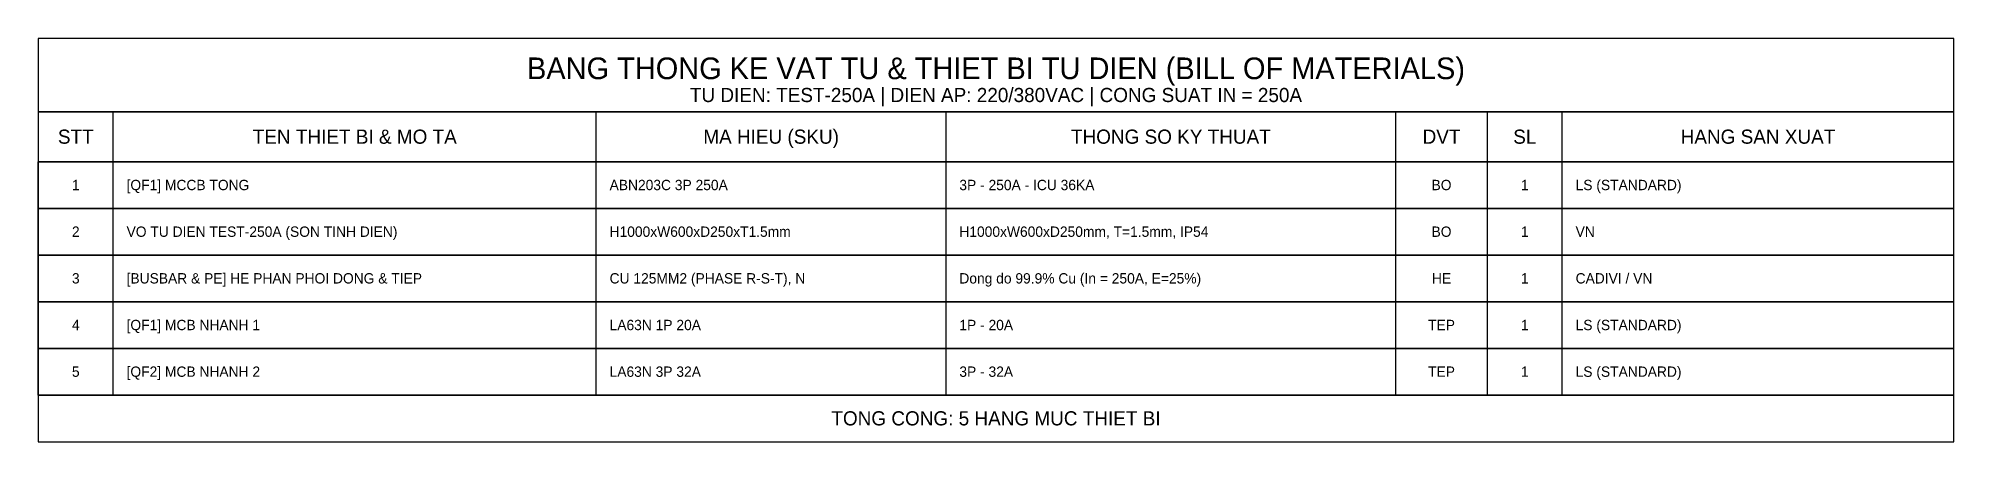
# Model space of a CAD drawing. Header units: metres. Extents: x 48 to 4350, y -335 to 1146.
# Drawn here: x 3200 to 4350, y 858 to 1100 of the extents above; entities that cross this region are included whole.
import ezdxf
from ezdxf.enums import TextEntityAlignment as Align

# ---------------------------------------------------------------- set-up
doc = ezdxf.new("R2010")
doc.units = ezdxf.units.M
for name, color, linetype, lineweight in [('0_TABLE', 4, 'Continuous', 25), ('0_TABLE_HDR', 2, 'Continuous', 30), ('0_TEXT', 7, 'Continuous', 20)]:
    doc.layers.add(name, color=color, linetype=linetype, lineweight=lineweight)

msp = doc.modelspace()

# ---------------------------------------------------------------- texts
at = {"layer": '0_TABLE_HDR', "color": 2}
for s, height, p in [('BANG THONG KE VAT TU & THIET BI TU DIEN (BILL OF MATERIALS)', 13, (3775, 1082)), ('STT', 8.5, (3222.5, 1041)), ('TEN THIET BI & MO TA', 8.5, (3390, 1041)), ('MA HIEU (SKU)', 8.5, (3640, 1041)), ('THONG SO KY THUAT', 8.5, (3880, 1041)), ('DVT', 8.5, (4042.5, 1041)), ('SL', 8.5, (4092.5, 1041)), ('HANG SAN XUAT', 8.5, (4232.5, 1041)), ('TONG CONG: 5 HANG MUC THIET BI', 8.5, (3775, 872))]:
    msp.add_text(s, height=height, dxfattribs=at).set_placement(p, align=Align.MIDDLE_CENTER)
at = {"layer": '0_TEXT'}
msp.add_text('TU DIEN: TEST-250A | DIEN AP: 220/380VAC | CONG SUAT IN = 250A', height=8.5, dxfattribs=at).set_placement((3775, 1066), align=Align.MIDDLE_CENTER)
at = {"layer": '0_TEXT', "color": 7}
for s, p in [('1', (3222.5, 1012)), ('BO', (4042.5, 1012)), ('1', (4092.5, 1012)), ('2', (3222.5, 984)), ('BO', (4042.5, 984)), ('1', (4092.5, 984)), ('3', (3222.5, 956)), ('HE', (4042.5, 956)), ('1', (4092.5, 956)), ('4', (3222.5, 928)), ('TEP', (4042.5, 928)), ('1', (4092.5, 928)), ('5', (3222.5, 900)), ('TEP', (4042.5, 900)), ('1', (4092.5, 900))]:
    msp.add_text(s, height=6.2, dxfattribs=at).set_placement(p, align=Align.MIDDLE_CENTER)
for s, p in [('[QF1] MCCB TONG', (3253, 1012)), ('ABN203C 3P 250A', (3543, 1012)), ('3P - 250A - ICU 36KA', (3753, 1012)), ('VO TU DIEN TEST-250A (SON TINH DIEN)', (3253, 984)), ('H1000xW600xD250xT1.5mm', (3543, 984)), ('H1000xW600xD250mm, T=1.5mm, IP54', (3753, 984)), ('[BUSBAR & PE] HE PHAN PHOI DONG & TIEP', (3253, 956)), ('CU 125MM2 (PHASE R-S-T), N', (3543, 956)), ('Dong do 99.9% Cu (In = 250A, E=25%)', (3753, 956)), ('[QF1] MCB NHANH 1', (3253, 928)), ('LA63N 1P 20A', (3543, 928)), ('1P - 20A', (3753, 928)), ('[QF2] MCB NHANH 2', (3253, 900)), ('LA63N 3P 32A', (3543, 900)), ('3P - 32A', (3753, 900))]:
    msp.add_text(s, height=6.2, dxfattribs=at).set_placement(p, align=Align.MIDDLE_LEFT)
at = {"layer": '0_TEXT', "color": 3}
for s, p in [('LS (STANDARD)', (4123, 1012)), ('VN', (4123, 984)), ('CADIVI / VN', (4123, 956)), ('LS (STANDARD)', (4123, 928)), ('LS (STANDARD)', (4123, 900))]:
    msp.add_text(s, height=6.2, dxfattribs=at).set_placement(p, align=Align.MIDDLE_LEFT)

# ---------------------------------------------------------------- linework, layer by layer
at = {"layer": '0_TABLE', "color": 4}
for p, q in [((3245, 1026), (3245, 1056)), ((3535, 1026), (3535, 1056)), ((3745, 1026), (3745, 1056)), ((4015, 1026), (4015, 1056)), ((4070, 1026), (4070, 1056)), ((4115, 1026), (4115, 1056)), ((3200, 998), (3200, 1026)), ((3245, 998), (3245, 1026)), ((3535, 998), (3535, 1026)), ((3745, 998), (3745, 1026)), ((4015, 998), (4015, 1026)), ((4070, 998), (4070, 1026)), ((4115, 998), (4115, 1026)), ((3200, 970), (3200, 998)), ((3245, 970), (3245, 998)), ((3535, 970), (3535, 998)), ((3745, 970), (3745, 998)), ((4015, 970), (4015, 998)), ((4070, 970), (4070, 998)), ((4115, 970), (4115, 998)), ((3200, 942), (3200, 970)), ((3245, 942), (3245, 970)), ((3535, 942), (3535, 970)), ((3745, 942), (3745, 970)), ((4015, 942), (4015, 970)), ((4070, 942), (4070, 970)), ((4115, 942), (4115, 970)), ((3200, 914), (3200, 942)), ((3245, 914), (3245, 942)), ((3535, 914), (3535, 942)), ((3745, 914), (3745, 942)), ((4015, 914), (4015, 942)), ((4070, 914), (4070, 942)), ((4115, 914), (4115, 942)), ((3200, 886), (3200, 914)), ((3245, 886), (3245, 914)), ((3535, 886), (3535, 914)), ((3745, 886), (3745, 914)), ((4015, 886), (4015, 914)), ((4070, 886), (4070, 914)), ((4115, 886), (4115, 914))]:
    msp.add_line(p, q, dxfattribs=at)
for points in [[(3200, 1056), (4350, 1056), (4350, 1100), (3200, 1100), (3200, 1056)], [(3200, 1026), (4350, 1026), (4350, 1056), (3200, 1056), (3200, 1026)], [(3200, 998), (4350, 998), (4350, 1026), (3200, 1026), (3200, 998)], [(3200, 970), (4350, 970), (4350, 998), (3200, 998), (3200, 970)], [(3200, 942), (4350, 942), (4350, 970), (3200, 970), (3200, 942)], [(3200, 914), (4350, 914), (4350, 942), (3200, 942), (3200, 914)], [(3200, 886), (4350, 886), (4350, 914), (3200, 914), (3200, 886)], [(3200, 858), (4350, 858), (4350, 886), (3200, 886), (3200, 858)]]:
    msp.add_lwpolyline(points, close=True, dxfattribs=at)

msp.set_redraw_order([(e.dxf.handle, doc.entitydb.next_handle()) for e in msp.query("TEXT MTEXT ATTDEF DIMENSION ARC_DIMENSION")])  # texts and dimensions are drawn at this point

doc.saveas('drawing.dxf')
